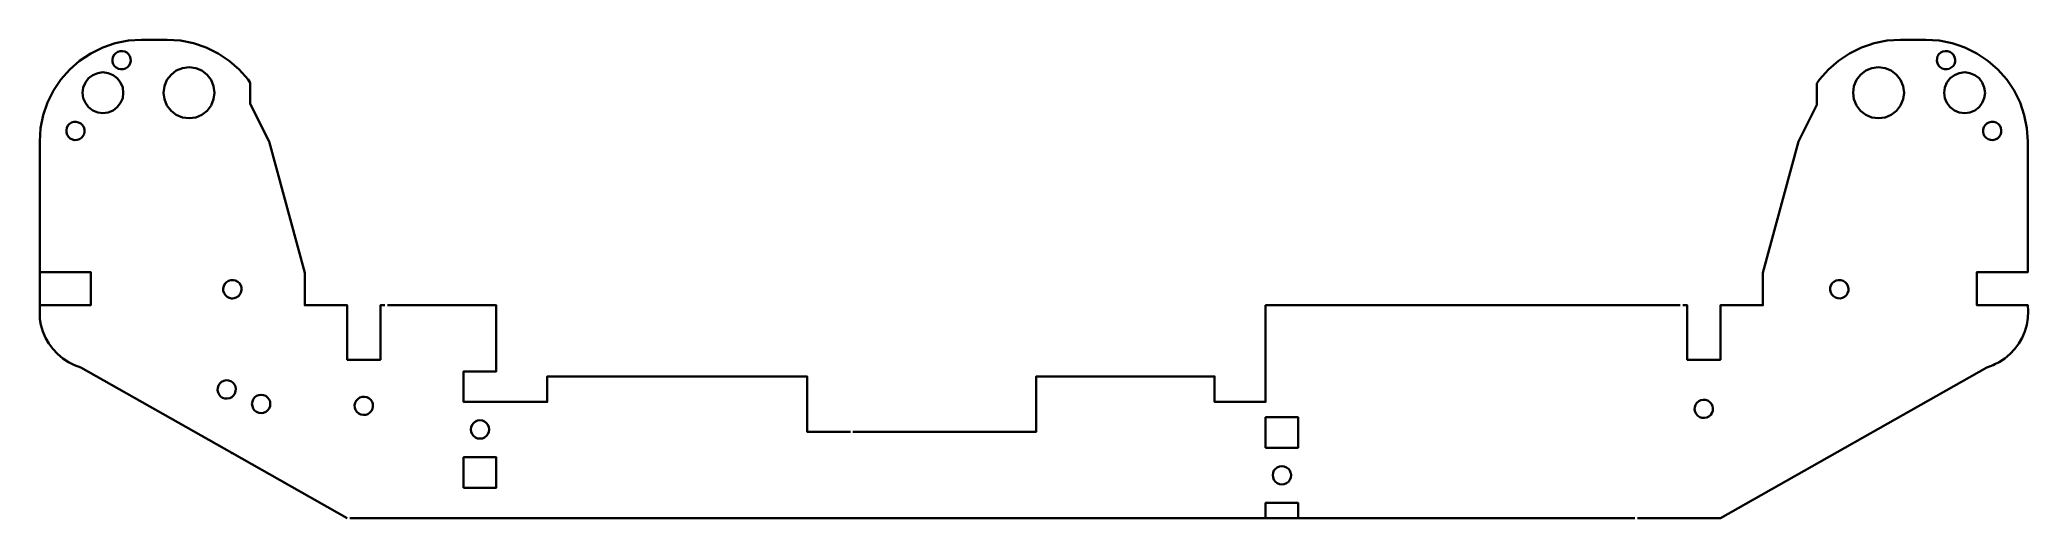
# Model space of a CAD drawing. Header units: millimetres. Extents: x 302 to 692, y -6 to 88.
import ezdxf

# ---------------------------------------------------------------- set-up
doc = ezdxf.new("R2010")
doc.units = ezdxf.units.MM
doc.header["$MEASUREMENT"] = 0
doc.layers.add('Layer 1', color=7, linetype='Continuous')

msp = doc.modelspace()

# ---------------------------------------------------------------- linework, layer by layer
at = {"layer": 'Layer 1', "color": 1, "lineweight": 35}
for points, knots in [([(301.8761, 35.6249), (301.8761, 35.6249), (311.8738, 35.6249), (311.8738, 35.6249), (311.8738, 35.6249), (311.8738, 35.6249), (311.8738, 42.1252), (311.8738, 42.1252), (311.8738, 42.1252), (311.8738, 42.1252), (301.8761, 42.1252), (301.8761, 42.1252), (301.8761, 42.1252), (301.8761, 42.1252), (301.8761, 67.7749), (301.8761, 67.7749), (301.8761, 67.7749), (301.8761, 67.7749), (302.049, 70.3749), (302.049, 70.3749), (302.049, 70.3749), (302.049, 70.3749), (302.5746, 72.9502), (302.5746, 72.9502), (302.5746, 72.9502), (302.5746, 72.9502), (303.4001, 75.4249), (303.4001, 75.4249), (303.4001, 75.4249), (303.4001, 75.4249), (304.5502, 77.7751), (304.5502, 77.7751), (304.5502, 77.7751), (304.5502, 77.7751), (306.0248, 79.95), (306.0248, 79.95), (306.0248, 79.95), (306.0248, 79.95), (307.7499, 81.9002), (307.7499, 81.9002), (307.7499, 81.9002), (307.7499, 81.9002), (309.7007, 83.6249), (309.7007, 83.6249), (309.7007, 83.6249), (309.7007, 83.6249), (311.8738, 85.0752), (311.8738, 85.0752), (311.8738, 85.0752), (311.8738, 85.0752), (314.2233, 86.2499), (314.2233, 86.2499), (314.2233, 86.2499), (314.2233, 86.2499), (316.6998, 87.0751), (316.6998, 87.0751), (316.6998, 87.0751), (316.6998, 87.0751), (319.2751, 87.6), (319.2751, 87.6), (319.2751, 87.6), (319.2751, 87.6), (321.8751, 87.775), (321.8751, 87.775), (321.8751, 87.775), (321.8751, 87.775), (325.8756, 87.775), (325.8756, 87.775), (325.8756, 87.775), (325.8756, 87.775), (326.8739, 87.775), (326.8739, 87.775), (326.8739, 87.775), (326.8739, 87.775), (329.4986, 87.6), (329.4986, 87.6), (329.4986, 87.6), (329.4986, 87.6), (332.0492, 87.0751), (332.0492, 87.0751), (332.0492, 87.0751), (332.0492, 87.0751), (334.5257, 86.2499), (334.5257, 86.2499), (334.5257, 86.2499), (334.5257, 86.2499), (336.8752, 85.0752), (336.8752, 85.0752), (336.8752, 85.0752), (336.8752, 85.0752), (339.0483, 83.6249), (339.0483, 83.6249), (339.0483, 83.6249), (339.0483, 83.6249), (341.0239, 81.9002), (341.0239, 81.9002), (341.0239, 81.9002), (341.0239, 81.9002), (342.7489, 79.95), (342.7489, 79.95), (342.7489, 79.95), (342.7489, 79.95), (343.1511, 79.3249), (343.1511, 79.3249), (343.1511, 79.3249), (343.1511, 79.3249), (343.1511, 75.1752), (343.1511, 75.1752), (343.1511, 75.1752), (343.1511, 75.1752), (346.8764, 67.7749), (346.8764, 67.7749), (346.8764, 67.7749), (346.8764, 67.7749), (353.8755, 41.9749), (353.8755, 41.9749), (353.8755, 41.9749), (353.8755, 41.9749), (353.8755, 35.6249), (353.8755, 35.6249), (353.8755, 35.6249), (353.8755, 35.6249), (362.2258, 35.6249), (362.2258, 35.6249), (362.2258, 35.6249), (362.2258, 35.6249), (362.2258, 24.9252), (362.2258, 24.9252), (362.2258, 24.9252), (362.2258, 24.9252), (368.724, 24.9252), (368.724, 24.9252), (368.724, 24.9252), (368.724, 24.9252), (368.724, 35.6249), (368.724, 35.6249), (368.724, 35.6249), (368.724, 35.6249), (369.5988, 35.6249), (369.5988, 35.6249)], [0, 0, 0, 0, 0.02777778, 0.02777778, 0.02777778, 0.02777778, 0.05555556, 0.05555556, 0.05555556, 0.05555556, 0.08333333, 0.08333333, 0.08333333, 0.08333333, 0.11111111, 0.11111111, 0.11111111, 0.11111111, 0.13888889, 0.13888889, 0.13888889, 0.13888889, 0.16666667, 0.16666667, 0.16666667, 0.16666667, 0.19444444, 0.19444444, 0.19444444, 0.19444444, 0.22222222, 0.22222222, 0.22222222, 0.22222222, 0.25, 0.25, 0.25, 0.25, 0.27777778, 0.27777778, 0.27777778, 0.27777778, 0.30555556, 0.30555556, 0.30555556, 0.30555556, 0.33333333, 0.33333333, 0.33333333, 0.33333333, 0.36111111, 0.36111111, 0.36111111, 0.36111111, 0.38888889, 0.38888889, 0.38888889, 0.38888889, 0.41666667, 0.41666667, 0.41666667, 0.41666667, 0.44444444, 0.44444444, 0.44444444, 0.44444444, 0.47222222, 0.47222222, 0.47222222, 0.47222222, 0.5, 0.5, 0.5, 0.5, 0.52777778, 0.52777778, 0.52777778, 0.52777778, 0.55555556, 0.55555556, 0.55555556, 0.55555556, 0.58333333, 0.58333333, 0.58333333, 0.58333333, 0.61111111, 0.61111111, 0.61111111, 0.61111111, 0.63888889, 0.63888889, 0.63888889, 0.63888889, 0.66666667, 0.66666667, 0.66666667, 0.66666667, 0.69444444, 0.69444444, 0.69444444, 0.69444444, 0.72222222, 0.72222222, 0.72222222, 0.72222222, 0.75, 0.75, 0.75, 0.75, 0.77777778, 0.77777778, 0.77777778, 0.77777778, 0.80555556, 0.80555556, 0.80555556, 0.80555556, 0.83333333, 0.83333333, 0.83333333, 0.83333333, 0.86111111, 0.86111111, 0.86111111, 0.86111111, 0.88888889, 0.88888889, 0.88888889, 0.88888889, 0.91666667, 0.91666667, 0.91666667, 0.91666667, 0.94444444, 0.94444444, 0.94444444, 0.94444444, 1, 1, 1, 1]), ([(624.3749, 35.6249), (624.3749, 35.6249), (625.2498, 35.6249), (625.2498, 35.6249), (625.2498, 35.6249), (625.2498, 35.6249), (625.2498, 24.9252), (625.2498, 24.9252), (625.2498, 24.9252), (625.2498, 24.9252), (631.7515, 24.9252), (631.7515, 24.9252), (631.7515, 24.9252), (631.7515, 24.9252), (631.7515, 35.6249), (631.7515, 35.6249), (631.7515, 35.6249), (631.7515, 35.6249), (640.0982, 35.6249), (640.0982, 35.6249), (640.0982, 35.6249), (640.0982, 35.6249), (640.0982, 41.9749), (640.0982, 41.9749), (640.0982, 41.9749), (640.0982, 41.9749), (647.1008, 67.7749), (647.1008, 67.7749), (647.1008, 67.7749), (647.1008, 67.7749), (650.6992, 74.9751), (650.6992, 74.9751), (650.6992, 74.9751), (650.6992, 74.9751), (650.6992, 79.1499), (650.6992, 79.1499), (650.6992, 79.1499), (650.6992, 79.1499), (651.2248, 79.95), (651.2248, 79.95), (651.2248, 79.95), (651.2248, 79.95), (652.9499, 81.9002), (652.9499, 81.9002), (652.9499, 81.9002), (652.9499, 81.9002), (654.9255, 83.6249), (654.9255, 83.6249), (654.9255, 83.6249), (654.9255, 83.6249), (657.0986, 85.0752), (657.0986, 85.0752), (657.0986, 85.0752), (657.0986, 85.0752), (659.4234, 86.2499), (659.4234, 86.2499), (659.4234, 86.2499), (659.4234, 86.2499), (661.0003, 86.7749), (661.0003, 86.7749), (661.0003, 86.7749), (661.0003, 86.7749), (661.9246, 87.0751), (661.9246, 87.0751), (661.9246, 87.0751), (661.9246, 87.0751), (664.4751, 87.6), (664.4751, 87.6), (664.4751, 87.6), (664.4751, 87.6), (667.0998, 87.775), (667.0998, 87.775), (667.0998, 87.775), (667.0998, 87.775), (672.0987, 87.775), (672.0987, 87.775), (672.0987, 87.775), (672.0987, 87.775), (674.6986, 87.6), (674.6986, 87.6), (674.6986, 87.6), (674.6986, 87.6), (677.2739, 87.0751), (677.2739, 87.0751), (677.2739, 87.0751), (677.2739, 87.0751), (678.1982, 86.7749), (678.1982, 86.7749), (678.1982, 86.7749), (678.1982, 86.7749), (679.7504, 86.2499), (679.7504, 86.2499), (679.7504, 86.2499), (679.7504, 86.2499), (682.0999, 85.0752), (682.0999, 85.0752), (682.0999, 85.0752), (682.0999, 85.0752), (684.273, 83.6249), (684.273, 83.6249), (684.273, 83.6249), (684.273, 83.6249), (686.2239, 81.9002), (686.2239, 81.9002), (686.2239, 81.9002), (686.2239, 81.9002), (687.949, 79.95), (687.949, 79.95), (687.949, 79.95), (687.949, 79.95), (689.3989, 77.7751), (689.3989, 77.7751), (689.3989, 77.7751), (689.3989, 77.7751), (690.5736, 75.4249), (690.5736, 75.4249), (690.5736, 75.4249), (690.5736, 75.4249), (691.3991, 72.9502), (691.3991, 72.9502), (691.3991, 72.9502), (691.3991, 72.9502), (691.9248, 70.3749), (691.9248, 70.3749), (691.9248, 70.3749), (691.9248, 70.3749), (692.1012, 67.7749), (692.1012, 67.7749), (692.1012, 67.7749), (692.1012, 67.7749), (692.1012, 48.2501), (692.1012, 48.2501), (692.1012, 48.2501), (692.1012, 48.2501), (692.1012, 46.15), (692.1012, 46.15), (692.1012, 46.15), (692.1012, 46.15), (692.1012, 42.1252), (692.1012, 42.1252), (692.1012, 42.1252), (692.1012, 42.1252), (682.0999, 42.1252), (682.0999, 42.1252), (682.0999, 42.1252), (682.0999, 42.1252), (682.0999, 35.6249), (682.0999, 35.6249), (682.0999, 35.6249), (682.0999, 35.6249), (692.1012, 35.6249), (692.1012, 35.6249), (692.1012, 35.6249), (692.1012, 35.6249), (692.1753, 34.4251), (692.1753, 34.4251), (692.1753, 34.4251), (692.1753, 34.4251), (692.1259, 33.1001), (692.1259, 33.1001), (692.1259, 33.1001), (692.1259, 33.1001), (691.9001, 31.775), (691.9001, 31.775), (691.9001, 31.775), (691.9001, 31.775), (691.5261, 30.4751), (691.5261, 30.4751), (691.5261, 30.4751), (691.5261, 30.4751), (691.0005, 29.2502), (691.0005, 29.2502), (691.0005, 29.2502), (691.0005, 29.2502), (690.3514, 28.1002), (690.3514, 28.1002), (690.3514, 28.1002), (690.3514, 28.1002), (689.5506, 27.0249), (689.5506, 27.0249), (689.5506, 27.0249), (689.5506, 27.0249), (688.6263, 26.0502), (688.6263, 26.0502), (688.6263, 26.0502), (688.6263, 26.0502), (687.5997, 25.1749), (687.5997, 25.1749), (687.5997, 25.1749), (687.5997, 25.1749), (686.4744, 24.45), (686.4744, 24.45), (686.4744, 24.45), (686.4744, 24.45), (685.6242, 24.0499), (685.6242, 24.0499), (685.6242, 24.0499), (685.6242, 24.0499), (685.6242, 24.0249), (685.6242, 24.0249), (685.6242, 24.0249), (685.6242, 24.0249), (685.6242, 24.0499), (685.6242, 24.0499), (685.6242, 24.0499), (685.6242, 24.0499), (685.2749, 23.8499), (685.2749, 23.8499), (685.2749, 23.8499), (685.2749, 23.8499), (684.0261, 23.4001), (684.0261, 23.4001), (684.0261, 23.4001), (684.0261, 23.4001), (631.7515, -6.2251), (631.7515, -6.2251), (631.7515, -6.2251), (631.7515, -6.2251), (615.4743, -6.2251), (615.4743, -6.2251)], [0, 0, 0, 0, 0.01785714, 0.01785714, 0.01785714, 0.01785714, 0.03571429, 0.03571429, 0.03571429, 0.03571429, 0.05357143, 0.05357143, 0.05357143, 0.05357143, 0.07142857, 0.07142857, 0.07142857, 0.07142857, 0.08928571, 0.08928571, 0.08928571, 0.08928571, 0.10714286, 0.10714286, 0.10714286, 0.10714286, 0.125, 0.125, 0.125, 0.125, 0.14285714, 0.14285714, 0.14285714, 0.14285714, 0.16071429, 0.16071429, 0.16071429, 0.16071429, 0.17857143, 0.17857143, 0.17857143, 0.17857143, 0.19642857, 0.19642857, 0.19642857, 0.19642857, 0.21428571, 0.21428571, 0.21428571, 0.21428571, 0.23214286, 0.23214286, 0.23214286, 0.23214286, 0.25, 0.25, 0.25, 0.25, 0.26785714, 0.26785714, 0.26785714, 0.26785714, 0.28571429, 0.28571429, 0.28571429, 0.28571429, 0.30357143, 0.30357143, 0.30357143, 0.30357143, 0.32142857, 0.32142857, 0.32142857, 0.32142857, 0.33928571, 0.33928571, 0.33928571, 0.33928571, 0.35714286, 0.35714286, 0.35714286, 0.35714286, 0.375, 0.375, 0.375, 0.375, 0.39285714, 0.39285714, 0.39285714, 0.39285714, 0.41071429, 0.41071429, 0.41071429, 0.41071429, 0.42857143, 0.42857143, 0.42857143, 0.42857143, 0.44642857, 0.44642857, 0.44642857, 0.44642857, 0.46428571, 0.46428571, 0.46428571, 0.46428571, 0.48214286, 0.48214286, 0.48214286, 0.48214286, 0.5, 0.5, 0.5, 0.5, 0.51785714, 0.51785714, 0.51785714, 0.51785714, 0.53571429, 0.53571429, 0.53571429, 0.53571429, 0.55357143, 0.55357143, 0.55357143, 0.55357143, 0.57142857, 0.57142857, 0.57142857, 0.57142857, 0.58928571, 0.58928571, 0.58928571, 0.58928571, 0.60714286, 0.60714286, 0.60714286, 0.60714286, 0.625, 0.625, 0.625, 0.625, 0.64285714, 0.64285714, 0.64285714, 0.64285714, 0.66071429, 0.66071429, 0.66071429, 0.66071429, 0.67857143, 0.67857143, 0.67857143, 0.67857143, 0.69642857, 0.69642857, 0.69642857, 0.69642857, 0.71428571, 0.71428571, 0.71428571, 0.71428571, 0.73214286, 0.73214286, 0.73214286, 0.73214286, 0.75, 0.75, 0.75, 0.75, 0.76785714, 0.76785714, 0.76785714, 0.76785714, 0.78571429, 0.78571429, 0.78571429, 0.78571429, 0.80357143, 0.80357143, 0.80357143, 0.80357143, 0.82142857, 0.82142857, 0.82142857, 0.82142857, 0.83928571, 0.83928571, 0.83928571, 0.83928571, 0.85714286, 0.85714286, 0.85714286, 0.85714286, 0.875, 0.875, 0.875, 0.875, 0.89285714, 0.89285714, 0.89285714, 0.89285714, 0.91071429, 0.91071429, 0.91071429, 0.91071429, 0.92857143, 0.92857143, 0.92857143, 0.92857143, 0.94642857, 0.94642857, 0.94642857, 0.94642857, 0.96428571, 0.96428571, 0.96428571, 0.96428571, 1, 1, 1, 1]), ([(318.2485, 82), (318.2485, 82), (318.7001, 82.1249), (318.7001, 82.1249), (318.7001, 82.1249), (318.7001, 82.1249), (319.0987, 82.375), (319.0987, 82.375), (319.0987, 82.375), (319.0987, 82.375), (319.3986, 82.725), (319.3986, 82.725), (319.3986, 82.725), (319.3986, 82.725), (319.6244, 83.1501), (319.6244, 83.1501), (319.6244, 83.1501), (319.6244, 83.1501), (319.7231, 83.5999), (319.7231, 83.5999), (319.7231, 83.5999), (319.7231, 83.5999), (319.6984, 84.075), (319.6984, 84.075), (319.6984, 84.075), (319.6984, 84.075), (319.575, 84.5252), (319.575, 84.5252), (319.575, 84.5252), (319.575, 84.5252), (319.2998, 84.9249), (319.2998, 84.9249), (319.2998, 84.9249), (319.2998, 84.9249), (318.9752, 85.2501), (318.9752, 85.2501), (318.9752, 85.2501), (318.9752, 85.2501), (318.5484, 85.4502), (318.5484, 85.4502), (318.5484, 85.4502), (318.5484, 85.4502), (318.1004, 85.55), (318.1004, 85.55), (318.1004, 85.55), (318.1004, 85.55), (317.6241, 85.525), (317.6241, 85.525), (317.6241, 85.525), (317.6241, 85.525), (317.1761, 85.4001), (317.1761, 85.4001), (317.1761, 85.4001), (317.1761, 85.4001), (316.7739, 85.15), (316.7739, 85.15), (316.7739, 85.15), (316.7739, 85.15), (316.4494, 84.8), (316.4494, 84.8), (316.4494, 84.8), (316.4494, 84.8), (316.2483, 84.3749), (316.2483, 84.3749), (316.2483, 84.3749), (316.2483, 84.3749), (316.1495, 83.9251), (316.1495, 83.9251), (316.1495, 83.9251), (316.1495, 83.9251), (316.1495, 83.4499), (316.1495, 83.4499), (316.1495, 83.4499), (316.1495, 83.4499), (316.3012, 83.0001), (316.3012, 83.0001), (316.3012, 83.0001), (316.3012, 83.0001), (316.5481, 82.6001), (316.5481, 82.6001), (316.5481, 82.6001), (316.5481, 82.6001), (316.9009, 82.2999), (316.9009, 82.2999), (316.9009, 82.2999), (316.9009, 82.2999), (317.3242, 82.0751), (317.3242, 82.0751), (317.3242, 82.0751), (317.3242, 82.0751), (317.7758, 81.975), (317.7758, 81.975), (317.7758, 81.975), (317.7758, 81.975), (318.2485, 82), (318.2485, 82)], [0, 0, 0, 0, 0.04, 0.04, 0.04, 0.04, 0.08, 0.08, 0.08, 0.08, 0.12, 0.12, 0.12, 0.12, 0.16, 0.16, 0.16, 0.16, 0.2, 0.2, 0.2, 0.2, 0.24, 0.24, 0.24, 0.24, 0.28, 0.28, 0.28, 0.28, 0.32, 0.32, 0.32, 0.32, 0.36, 0.36, 0.36, 0.36, 0.4, 0.4, 0.4, 0.4, 0.44, 0.44, 0.44, 0.44, 0.48, 0.48, 0.48, 0.48, 0.52, 0.52, 0.52, 0.52, 0.56, 0.56, 0.56, 0.56, 0.6, 0.6, 0.6, 0.6, 0.64, 0.64, 0.64, 0.64, 0.68, 0.68, 0.68, 0.68, 0.72, 0.72, 0.72, 0.72, 0.76, 0.76, 0.76, 0.76, 0.8, 0.8, 0.8, 0.8, 0.84, 0.84, 0.84, 0.84, 0.88, 0.88, 0.88, 0.88, 0.92, 0.92, 0.92, 0.92, 1, 1, 1, 1]), ([(332.4761, 72.5251), (332.4761, 72.5251), (333.6755, 73.025), (333.6755, 73.025), (333.6755, 73.025), (333.6755, 73.025), (334.7232, 73.8251), (334.7232, 73.8251), (334.7232, 73.8251), (334.7232, 73.8251), (335.4994, 74.875), (335.4994, 74.875), (335.4994, 74.875), (335.4994, 74.875), (336.0003, 76.0751), (336.0003, 76.0751), (336.0003, 76.0751), (336.0003, 76.0751), (336.1732, 77.3751), (336.1732, 77.3751), (336.1732, 77.3751), (336.1732, 77.3751), (336.0003, 78.65), (336.0003, 78.65), (336.0003, 78.65), (336.0003, 78.65), (335.4994, 79.8749), (335.4994, 79.8749), (335.4994, 79.8749), (335.4994, 79.8749), (334.7232, 80.9), (334.7232, 80.9), (334.7232, 80.9), (334.7232, 80.9), (333.6755, 81.7001), (333.6755, 81.7001), (333.6755, 81.7001), (333.6755, 81.7001), (332.4761, 82.2), (332.4761, 82.2), (332.4761, 82.2), (332.4761, 82.2), (331.1743, 82.375), (331.1743, 82.375), (331.1743, 82.375), (331.1743, 82.375), (329.9008, 82.2), (329.9008, 82.2), (329.9008, 82.2), (329.9008, 82.2), (328.6731, 81.7001), (328.6731, 81.7001), (328.6731, 81.7001), (328.6731, 81.7001), (327.6501, 80.9), (327.6501, 80.9), (327.6501, 80.9), (327.6501, 80.9), (326.8492, 79.8749), (326.8492, 79.8749), (326.8492, 79.8749), (326.8492, 79.8749), (326.3483, 78.65), (326.3483, 78.65), (326.3483, 78.65), (326.3483, 78.65), (326.1754, 77.3751), (326.1754, 77.3751), (326.1754, 77.3751), (326.1754, 77.3751), (326.3483, 76.0751), (326.3483, 76.0751), (326.3483, 76.0751), (326.3483, 76.0751), (326.8492, 74.875), (326.8492, 74.875), (326.8492, 74.875), (326.8492, 74.875), (327.6501, 73.8251), (327.6501, 73.8251), (327.6501, 73.8251), (327.6501, 73.8251), (328.6731, 73.025), (328.6731, 73.025), (328.6731, 73.025), (328.6731, 73.025), (329.9008, 72.5251), (329.9008, 72.5251), (329.9008, 72.5251), (329.9008, 72.5251), (331.1743, 72.3752), (331.1743, 72.3752), (331.1743, 72.3752), (331.1743, 72.3752), (332.4761, 72.5251), (332.4761, 72.5251)], [0, 0, 0, 0, 0.04, 0.04, 0.04, 0.04, 0.08, 0.08, 0.08, 0.08, 0.12, 0.12, 0.12, 0.12, 0.16, 0.16, 0.16, 0.16, 0.2, 0.2, 0.2, 0.2, 0.24, 0.24, 0.24, 0.24, 0.28, 0.28, 0.28, 0.28, 0.32, 0.32, 0.32, 0.32, 0.36, 0.36, 0.36, 0.36, 0.4, 0.4, 0.4, 0.4, 0.44, 0.44, 0.44, 0.44, 0.48, 0.48, 0.48, 0.48, 0.52, 0.52, 0.52, 0.52, 0.56, 0.56, 0.56, 0.56, 0.6, 0.6, 0.6, 0.6, 0.64, 0.64, 0.64, 0.64, 0.68, 0.68, 0.68, 0.68, 0.72, 0.72, 0.72, 0.72, 0.76, 0.76, 0.76, 0.76, 0.8, 0.8, 0.8, 0.8, 0.84, 0.84, 0.84, 0.84, 0.88, 0.88, 0.88, 0.88, 0.92, 0.92, 0.92, 0.92, 1, 1, 1, 1]), ([(662.7995, 72.3752), (662.7995, 72.3752), (661.5012, 72.5251), (661.5012, 72.5251), (661.5012, 72.5251), (661.5012, 72.5251), (660.2983, 73.025), (660.2983, 73.025), (660.2983, 73.025), (660.2983, 73.025), (659.2505, 73.8251), (659.2505, 73.8251), (659.2505, 73.8251), (659.2505, 73.8251), (658.4497, 74.875), (658.4497, 74.875), (658.4497, 74.875), (658.4497, 74.875), (657.9488, 76.0751), (657.9488, 76.0751), (657.9488, 76.0751), (657.9488, 76.0751), (657.8006, 77.3751), (657.8006, 77.3751), (657.8006, 77.3751), (657.8006, 77.3751), (657.9488, 78.65), (657.9488, 78.65), (657.9488, 78.65), (657.9488, 78.65), (658.4497, 79.8749), (658.4497, 79.8749), (658.4497, 79.8749), (658.4497, 79.8749), (659.2505, 80.9), (659.2505, 80.9), (659.2505, 80.9), (659.2505, 80.9), (660.2983, 81.7001), (660.2983, 81.7001), (660.2983, 81.7001), (660.2983, 81.7001), (661.5012, 82.2), (661.5012, 82.2), (661.5012, 82.2), (661.5012, 82.2), (662.7995, 82.375), (662.7995, 82.375), (662.7995, 82.375), (662.7995, 82.375), (664.0765, 82.2), (664.0765, 82.2), (664.0765, 82.2), (664.0765, 82.2), (665.3006, 81.7001), (665.3006, 81.7001), (665.3006, 81.7001), (665.3006, 81.7001), (666.3237, 80.9), (666.3237, 80.9), (666.3237, 80.9), (666.3237, 80.9), (667.1245, 79.8749), (667.1245, 79.8749), (667.1245, 79.8749), (667.1245, 79.8749), (667.6255, 78.65), (667.6255, 78.65), (667.6255, 78.65), (667.6255, 78.65), (667.7983, 77.3751), (667.7983, 77.3751), (667.7983, 77.3751), (667.7983, 77.3751), (667.6255, 76.0751), (667.6255, 76.0751), (667.6255, 76.0751), (667.6255, 76.0751), (667.1245, 74.875), (667.1245, 74.875), (667.1245, 74.875), (667.1245, 74.875), (666.3237, 73.8251), (666.3237, 73.8251), (666.3237, 73.8251), (666.3237, 73.8251), (665.3006, 73.025), (665.3006, 73.025), (665.3006, 73.025), (665.3006, 73.025), (664.0765, 72.5251), (664.0765, 72.5251), (664.0765, 72.5251), (664.0765, 72.5251), (662.7995, 72.3752), (662.7995, 72.3752)], [0, 0, 0, 0, 0.04, 0.04, 0.04, 0.04, 0.08, 0.08, 0.08, 0.08, 0.12, 0.12, 0.12, 0.12, 0.16, 0.16, 0.16, 0.16, 0.2, 0.2, 0.2, 0.2, 0.24, 0.24, 0.24, 0.24, 0.28, 0.28, 0.28, 0.28, 0.32, 0.32, 0.32, 0.32, 0.36, 0.36, 0.36, 0.36, 0.4, 0.4, 0.4, 0.4, 0.44, 0.44, 0.44, 0.44, 0.48, 0.48, 0.48, 0.48, 0.52, 0.52, 0.52, 0.52, 0.56, 0.56, 0.56, 0.56, 0.6, 0.6, 0.6, 0.6, 0.64, 0.64, 0.64, 0.64, 0.68, 0.68, 0.68, 0.68, 0.72, 0.72, 0.72, 0.72, 0.76, 0.76, 0.76, 0.76, 0.8, 0.8, 0.8, 0.8, 0.84, 0.84, 0.84, 0.84, 0.88, 0.88, 0.88, 0.88, 0.92, 0.92, 0.92, 0.92, 1, 1, 1, 1]), ([(675.7252, 82), (675.7252, 82), (675.2737, 82.1249), (675.2737, 82.1249), (675.2737, 82.1249), (675.2737, 82.1249), (674.875, 82.375), (674.875, 82.375), (674.875, 82.375), (674.875, 82.375), (674.5752, 82.725), (674.5752, 82.725), (674.5752, 82.725), (674.5752, 82.725), (674.3494, 83.1501), (674.3494, 83.1501), (674.3494, 83.1501), (674.3494, 83.1501), (674.2506, 83.5999), (674.2506, 83.5999), (674.2506, 83.5999), (674.2506, 83.5999), (674.2753, 84.075), (674.2753, 84.075), (674.2753, 84.075), (674.2753, 84.075), (674.3988, 84.5252), (674.3988, 84.5252), (674.3988, 84.5252), (674.3988, 84.5252), (674.6493, 84.9249), (674.6493, 84.9249), (674.6493, 84.9249), (674.6493, 84.9249), (674.9985, 85.2501), (674.9985, 85.2501), (674.9985, 85.2501), (674.9985, 85.2501), (675.4254, 85.4502), (675.4254, 85.4502), (675.4254, 85.4502), (675.4254, 85.4502), (675.8734, 85.55), (675.8734, 85.55), (675.8734, 85.55), (675.8734, 85.55), (676.3496, 85.525), (676.3496, 85.525), (676.3496, 85.525), (676.3496, 85.525), (676.8012, 85.4001), (676.8012, 85.4001), (676.8012, 85.4001), (676.8012, 85.4001), (677.1998, 85.15), (677.1998, 85.15), (677.1998, 85.15), (677.1998, 85.15), (677.5244, 84.8), (677.5244, 84.8), (677.5244, 84.8), (677.5244, 84.8), (677.7255, 84.3749), (677.7255, 84.3749), (677.7255, 84.3749), (677.7255, 84.3749), (677.8243, 83.9251), (677.8243, 83.9251), (677.8243, 83.9251), (677.8243, 83.9251), (677.8243, 83.4499), (677.8243, 83.4499), (677.8243, 83.4499), (677.8243, 83.4499), (677.6761, 83.0001), (677.6761, 83.0001), (677.6761, 83.0001), (677.6761, 83.0001), (677.4256, 82.6001), (677.4256, 82.6001), (677.4256, 82.6001), (677.4256, 82.6001), (677.0764, 82.2999), (677.0764, 82.2999), (677.0764, 82.2999), (677.0764, 82.2999), (676.6495, 82.0751), (676.6495, 82.0751), (676.6495, 82.0751), (676.6495, 82.0751), (676.2015, 81.975), (676.2015, 81.975), (676.2015, 81.975), (676.2015, 81.975), (675.7252, 82), (675.7252, 82)], [0, 0, 0, 0, 0.04, 0.04, 0.04, 0.04, 0.08, 0.08, 0.08, 0.08, 0.12, 0.12, 0.12, 0.12, 0.16, 0.16, 0.16, 0.16, 0.2, 0.2, 0.2, 0.2, 0.24, 0.24, 0.24, 0.24, 0.28, 0.28, 0.28, 0.28, 0.32, 0.32, 0.32, 0.32, 0.36, 0.36, 0.36, 0.36, 0.4, 0.4, 0.4, 0.4, 0.44, 0.44, 0.44, 0.44, 0.48, 0.48, 0.48, 0.48, 0.52, 0.52, 0.52, 0.52, 0.56, 0.56, 0.56, 0.56, 0.6, 0.6, 0.6, 0.6, 0.64, 0.64, 0.64, 0.64, 0.68, 0.68, 0.68, 0.68, 0.72, 0.72, 0.72, 0.72, 0.76, 0.76, 0.76, 0.76, 0.8, 0.8, 0.8, 0.8, 0.84, 0.84, 0.84, 0.84, 0.88, 0.88, 0.88, 0.88, 0.92, 0.92, 0.92, 0.92, 1, 1, 1, 1]), ([(314.2762, 73.3749), (314.2762, 73.3749), (315.324, 73.5002), (315.324, 73.5002), (315.324, 73.5002), (315.324, 73.5002), (316.2765, 73.8999), (316.2765, 73.8999), (316.2765, 73.8999), (316.2765, 73.8999), (317.0985, 74.525), (317.0985, 74.525), (317.0985, 74.525), (317.0985, 74.525), (317.7511, 75.3752), (317.7511, 75.3752), (317.7511, 75.3752), (317.7511, 75.3752), (318.1497, 76.3249), (318.1497, 76.3249), (318.1497, 76.3249), (318.1497, 76.3249), (318.2732, 77.3751), (318.2732, 77.3751), (318.2732, 77.3751), (318.2732, 77.3751), (318.1497, 78.3999), (318.1497, 78.3999), (318.1497, 78.3999), (318.1497, 78.3999), (317.7511, 79.375), (317.7511, 79.375), (317.7511, 79.375), (317.7511, 79.375), (317.0985, 80.2001), (317.0985, 80.2001), (317.0985, 80.2001), (317.0985, 80.2001), (316.2765, 80.8249), (316.2765, 80.8249), (316.2765, 80.8249), (316.2765, 80.8249), (315.324, 81.225), (315.324, 81.225), (315.324, 81.225), (315.324, 81.225), (314.2762, 81.3749), (314.2762, 81.3749), (314.2762, 81.3749), (314.2762, 81.3749), (313.2497, 81.225), (313.2497, 81.225), (313.2497, 81.225), (313.2497, 81.225), (312.276, 80.8249), (312.276, 80.8249), (312.276, 80.8249), (312.276, 80.8249), (311.4505, 80.2001), (311.4505, 80.2001), (311.4505, 80.2001), (311.4505, 80.2001), (310.8261, 79.375), (310.8261, 79.375), (310.8261, 79.375), (310.8261, 79.375), (310.4239, 78.3999), (310.4239, 78.3999), (310.4239, 78.3999), (310.4239, 78.3999), (310.2758, 77.3751), (310.2758, 77.3751), (310.2758, 77.3751), (310.2758, 77.3751), (310.4239, 76.3249), (310.4239, 76.3249), (310.4239, 76.3249), (310.4239, 76.3249), (310.8261, 75.3752), (310.8261, 75.3752), (310.8261, 75.3752), (310.8261, 75.3752), (311.4505, 74.525), (311.4505, 74.525), (311.4505, 74.525), (311.4505, 74.525), (312.276, 73.8999), (312.276, 73.8999), (312.276, 73.8999), (312.276, 73.8999), (313.2497, 73.5002), (313.2497, 73.5002), (313.2497, 73.5002), (313.2497, 73.5002), (314.2762, 73.3749), (314.2762, 73.3749)], [0, 0, 0, 0, 0.04, 0.04, 0.04, 0.04, 0.08, 0.08, 0.08, 0.08, 0.12, 0.12, 0.12, 0.12, 0.16, 0.16, 0.16, 0.16, 0.2, 0.2, 0.2, 0.2, 0.24, 0.24, 0.24, 0.24, 0.28, 0.28, 0.28, 0.28, 0.32, 0.32, 0.32, 0.32, 0.36, 0.36, 0.36, 0.36, 0.4, 0.4, 0.4, 0.4, 0.44, 0.44, 0.44, 0.44, 0.48, 0.48, 0.48, 0.48, 0.52, 0.52, 0.52, 0.52, 0.56, 0.56, 0.56, 0.56, 0.6, 0.6, 0.6, 0.6, 0.64, 0.64, 0.64, 0.64, 0.68, 0.68, 0.68, 0.68, 0.72, 0.72, 0.72, 0.72, 0.76, 0.76, 0.76, 0.76, 0.8, 0.8, 0.8, 0.8, 0.84, 0.84, 0.84, 0.84, 0.88, 0.88, 0.88, 0.88, 0.92, 0.92, 0.92, 0.92, 1, 1, 1, 1]), ([(678.6498, 73.5002), (678.6498, 73.5002), (677.7008, 73.8999), (677.7008, 73.8999), (677.7008, 73.8999), (677.7008, 73.8999), (676.8506, 74.525), (676.8506, 74.525), (676.8506, 74.525), (676.8506, 74.525), (676.2262, 75.3752), (676.2262, 75.3752), (676.2262, 75.3752), (676.2262, 75.3752), (675.824, 76.3249), (675.824, 76.3249), (675.824, 76.3249), (675.824, 76.3249), (675.7005, 77.3751), (675.7005, 77.3751), (675.7005, 77.3751), (675.7005, 77.3751), (675.824, 78.3999), (675.824, 78.3999), (675.824, 78.3999), (675.824, 78.3999), (676.2262, 79.375), (676.2262, 79.375), (676.2262, 79.375), (676.2262, 79.375), (676.8506, 80.2001), (676.8506, 80.2001), (676.8506, 80.2001), (676.8506, 80.2001), (677.7008, 80.8249), (677.7008, 80.8249), (677.7008, 80.8249), (677.7008, 80.8249), (678.6498, 81.225), (678.6498, 81.225), (678.6498, 81.225), (678.6498, 81.225), (679.701, 81.3749), (679.701, 81.3749), (679.701, 81.3749), (679.701, 81.3749), (680.7241, 81.225), (680.7241, 81.225), (680.7241, 81.225), (680.7241, 81.225), (681.7013, 80.8249), (681.7013, 80.8249), (681.7013, 80.8249), (681.7013, 80.8249), (682.5233, 80.2001), (682.5233, 80.2001), (682.5233, 80.2001), (682.5233, 80.2001), (683.1512, 79.375), (683.1512, 79.375), (683.1512, 79.375), (683.1512, 79.375), (683.5498, 78.3999), (683.5498, 78.3999), (683.5498, 78.3999), (683.5498, 78.3999), (683.7015, 77.3751), (683.7015, 77.3751), (683.7015, 77.3751), (683.7015, 77.3751), (683.5498, 76.3249), (683.5498, 76.3249), (683.5498, 76.3249), (683.5498, 76.3249), (683.1512, 75.3752), (683.1512, 75.3752), (683.1512, 75.3752), (683.1512, 75.3752), (682.5233, 74.525), (682.5233, 74.525), (682.5233, 74.525), (682.5233, 74.525), (681.7013, 73.8999), (681.7013, 73.8999), (681.7013, 73.8999), (681.7013, 73.8999), (680.7241, 73.5002), (680.7241, 73.5002), (680.7241, 73.5002), (680.7241, 73.5002), (679.701, 73.3749), (679.701, 73.3749), (679.701, 73.3749), (679.701, 73.3749), (678.6498, 73.5002), (678.6498, 73.5002)], [0, 0, 0, 0, 0.04, 0.04, 0.04, 0.04, 0.08, 0.08, 0.08, 0.08, 0.12, 0.12, 0.12, 0.12, 0.16, 0.16, 0.16, 0.16, 0.2, 0.2, 0.2, 0.2, 0.24, 0.24, 0.24, 0.24, 0.28, 0.28, 0.28, 0.28, 0.32, 0.32, 0.32, 0.32, 0.36, 0.36, 0.36, 0.36, 0.4, 0.4, 0.4, 0.4, 0.44, 0.44, 0.44, 0.44, 0.48, 0.48, 0.48, 0.48, 0.52, 0.52, 0.52, 0.52, 0.56, 0.56, 0.56, 0.56, 0.6, 0.6, 0.6, 0.6, 0.64, 0.64, 0.64, 0.64, 0.68, 0.68, 0.68, 0.68, 0.72, 0.72, 0.72, 0.72, 0.76, 0.76, 0.76, 0.76, 0.8, 0.8, 0.8, 0.8, 0.84, 0.84, 0.84, 0.84, 0.88, 0.88, 0.88, 0.88, 0.92, 0.92, 0.92, 0.92, 1, 1, 1, 1]), ([(309.1998, 68.0999), (309.1998, 68.0999), (309.6513, 68.2251), (309.6513, 68.2251), (309.6513, 68.2251), (309.6513, 68.2251), (310.05, 68.4749), (310.05, 68.4749), (310.05, 68.4749), (310.05, 68.4749), (310.3498, 68.8252), (310.3498, 68.8252), (310.3498, 68.8252), (310.3498, 68.8252), (310.5756, 69.2499), (310.5756, 69.2499), (310.5756, 69.2499), (310.5756, 69.2499), (310.6744, 69.7001), (310.6744, 69.7001), (310.6744, 69.7001), (310.6744, 69.7001), (310.6497, 70.1749), (310.6497, 70.1749), (310.6497, 70.1749), (310.6497, 70.1749), (310.5262, 70.625), (310.5262, 70.625), (310.5262, 70.625), (310.5262, 70.625), (310.2511, 71.0251), (310.2511, 71.0251), (310.2511, 71.0251), (310.2511, 71.0251), (309.9265, 71.35), (309.9265, 71.35), (309.9265, 71.35), (309.9265, 71.35), (309.4996, 71.55), (309.4996, 71.55), (309.4996, 71.55), (309.4996, 71.55), (309.0516, 71.6499), (309.0516, 71.6499), (309.0516, 71.6499), (309.0516, 71.6499), (308.5754, 71.6252), (308.5754, 71.6252), (308.5754, 71.6252), (308.5754, 71.6252), (308.1238, 71.4999), (308.1238, 71.4999), (308.1238, 71.4999), (308.1238, 71.4999), (307.7252, 71.2502), (307.7252, 71.2502), (307.7252, 71.2502), (307.7252, 71.2502), (307.4006, 70.8999), (307.4006, 70.8999), (307.4006, 70.8999), (307.4006, 70.8999), (307.1995, 70.4751), (307.1995, 70.4751), (307.1995, 70.4751), (307.1995, 70.4751), (307.1008, 70.025), (307.1008, 70.025), (307.1008, 70.025), (307.1008, 70.025), (307.1008, 69.5501), (307.1008, 69.5501), (307.1008, 69.5501), (307.1008, 69.5501), (307.2489, 69.1), (307.2489, 69.1), (307.2489, 69.1), (307.2489, 69.1), (307.4994, 68.6999), (307.4994, 68.6999), (307.4994, 68.6999), (307.4994, 68.6999), (307.8486, 68.4001), (307.8486, 68.4001), (307.8486, 68.4001), (307.8486, 68.4001), (308.2755, 68.175), (308.2755, 68.175), (308.2755, 68.175), (308.2755, 68.175), (308.7235, 68.0752), (308.7235, 68.0752), (308.7235, 68.0752), (308.7235, 68.0752), (309.1998, 68.0999), (309.1998, 68.0999)], [0, 0, 0, 0, 0.04, 0.04, 0.04, 0.04, 0.08, 0.08, 0.08, 0.08, 0.12, 0.12, 0.12, 0.12, 0.16, 0.16, 0.16, 0.16, 0.2, 0.2, 0.2, 0.2, 0.24, 0.24, 0.24, 0.24, 0.28, 0.28, 0.28, 0.28, 0.32, 0.32, 0.32, 0.32, 0.36, 0.36, 0.36, 0.36, 0.4, 0.4, 0.4, 0.4, 0.44, 0.44, 0.44, 0.44, 0.48, 0.48, 0.48, 0.48, 0.52, 0.52, 0.52, 0.52, 0.56, 0.56, 0.56, 0.56, 0.6, 0.6, 0.6, 0.6, 0.64, 0.64, 0.64, 0.64, 0.68, 0.68, 0.68, 0.68, 0.72, 0.72, 0.72, 0.72, 0.76, 0.76, 0.76, 0.76, 0.8, 0.8, 0.8, 0.8, 0.84, 0.84, 0.84, 0.84, 0.88, 0.88, 0.88, 0.88, 0.92, 0.92, 0.92, 0.92, 1, 1, 1, 1]), ([(684.774, 68.0999), (684.774, 68.0999), (684.3259, 68.2251), (684.3259, 68.2251), (684.3259, 68.2251), (684.3259, 68.2251), (683.9238, 68.4749), (683.9238, 68.4749), (683.9238, 68.4749), (683.9238, 68.4749), (683.6239, 68.8252), (683.6239, 68.8252), (683.6239, 68.8252), (683.6239, 68.8252), (683.3981, 69.2499), (683.3981, 69.2499), (683.3981, 69.2499), (683.3981, 69.2499), (683.2994, 69.7001), (683.2994, 69.7001), (683.2994, 69.7001), (683.2994, 69.7001), (683.3241, 70.1749), (683.3241, 70.1749), (683.3241, 70.1749), (683.3241, 70.1749), (683.4511, 70.625), (683.4511, 70.625), (683.4511, 70.625), (683.4511, 70.625), (683.7015, 71.0251), (683.7015, 71.0251), (683.7015, 71.0251), (683.7015, 71.0251), (684.0508, 71.35), (684.0508, 71.35), (684.0508, 71.35), (684.0508, 71.35), (684.4741, 71.55), (684.4741, 71.55), (684.4741, 71.55), (684.4741, 71.55), (684.9257, 71.6499), (684.9257, 71.6499), (684.9257, 71.6499), (684.9257, 71.6499), (685.3984, 71.6252), (685.3984, 71.6252), (685.3984, 71.6252), (685.3984, 71.6252), (685.8499, 71.4999), (685.8499, 71.4999), (685.8499, 71.4999), (685.8499, 71.4999), (686.2486, 71.2502), (686.2486, 71.2502), (686.2486, 71.2502), (686.2486, 71.2502), (686.5731, 70.8999), (686.5731, 70.8999), (686.5731, 70.8999), (686.5731, 70.8999), (686.7742, 70.4751), (686.7742, 70.4751), (686.7742, 70.4751), (686.7742, 70.4751), (686.8765, 70.025), (686.8765, 70.025), (686.8765, 70.025), (686.8765, 70.025), (686.8765, 69.5501), (686.8765, 69.5501), (686.8765, 69.5501), (686.8765, 69.5501), (686.7248, 69.1), (686.7248, 69.1), (686.7248, 69.1), (686.7248, 69.1), (686.4744, 68.6999), (686.4744, 68.6999), (686.4744, 68.6999), (686.4744, 68.6999), (686.1251, 68.4001), (686.1251, 68.4001), (686.1251, 68.4001), (686.1251, 68.4001), (685.6983, 68.175), (685.6983, 68.175), (685.6983, 68.175), (685.6983, 68.175), (685.2502, 68.0752), (685.2502, 68.0752), (685.2502, 68.0752), (685.2502, 68.0752), (684.774, 68.0999), (684.774, 68.0999)], [0, 0, 0, 0, 0.04, 0.04, 0.04, 0.04, 0.08, 0.08, 0.08, 0.08, 0.12, 0.12, 0.12, 0.12, 0.16, 0.16, 0.16, 0.16, 0.2, 0.2, 0.2, 0.2, 0.24, 0.24, 0.24, 0.24, 0.28, 0.28, 0.28, 0.28, 0.32, 0.32, 0.32, 0.32, 0.36, 0.36, 0.36, 0.36, 0.4, 0.4, 0.4, 0.4, 0.44, 0.44, 0.44, 0.44, 0.48, 0.48, 0.48, 0.48, 0.52, 0.52, 0.52, 0.52, 0.56, 0.56, 0.56, 0.56, 0.6, 0.6, 0.6, 0.6, 0.64, 0.64, 0.64, 0.64, 0.68, 0.68, 0.68, 0.68, 0.72, 0.72, 0.72, 0.72, 0.76, 0.76, 0.76, 0.76, 0.8, 0.8, 0.8, 0.8, 0.84, 0.84, 0.84, 0.84, 0.88, 0.88, 0.88, 0.88, 0.92, 0.92, 0.92, 0.92, 1, 1, 1, 1]), ([(301.8761, 42.1252), (301.8761, 42.1252), (301.8761, 35.6249), (301.8761, 35.6249), (301.8761, 35.6249), (301.8761, 35.6249), (301.8761, 32.9001), (301.8761, 32.9001), (301.8761, 32.9001), (301.8761, 32.9001), (302.0737, 31.775), (302.0737, 31.775), (302.0737, 31.775), (302.0737, 31.775), (302.4511, 30.4751), (302.4511, 30.4751), (302.4511, 30.4751), (302.4511, 30.4751), (302.9733, 29.2502), (302.9733, 29.2502), (302.9733, 29.2502), (302.9733, 29.2502), (303.6259, 28.1002), (303.6259, 28.1002), (303.6259, 28.1002), (303.6259, 28.1002), (304.4232, 27.0249), (304.4232, 27.0249), (304.4232, 27.0249), (304.4232, 27.0249), (305.351, 26.0502), (305.351, 26.0502), (305.351, 26.0502), (305.351, 26.0502), (306.374, 25.1749), (306.374, 25.1749), (306.374, 25.1749), (306.374, 25.1749), (307.4994, 24.45), (307.4994, 24.45), (307.4994, 24.45), (307.4994, 24.45), (308.6988, 23.8499), (308.6988, 23.8499), (308.6988, 23.8499), (308.6988, 23.8499), (309.9512, 23.4001), (309.9512, 23.4001), (309.9512, 23.4001), (309.9512, 23.4001), (339.5986, 6.6001), (339.5986, 6.6001), (339.5986, 6.6001), (339.5986, 6.6001), (339.5492, 6.525), (339.5492, 6.525), (339.5492, 6.525), (339.5492, 6.525), (339.5986, 6.6001), (339.5986, 6.6001), (339.5986, 6.6001), (339.5986, 6.6001), (362.2258, -6.2251), (362.2258, -6.2251)], [0, 0, 0, 0, 0.05882353, 0.05882353, 0.05882353, 0.05882353, 0.11764706, 0.11764706, 0.11764706, 0.11764706, 0.17647059, 0.17647059, 0.17647059, 0.17647059, 0.23529412, 0.23529412, 0.23529412, 0.23529412, 0.29411765, 0.29411765, 0.29411765, 0.29411765, 0.35294118, 0.35294118, 0.35294118, 0.35294118, 0.41176471, 0.41176471, 0.41176471, 0.41176471, 0.47058824, 0.47058824, 0.47058824, 0.47058824, 0.52941176, 0.52941176, 0.52941176, 0.52941176, 0.58823529, 0.58823529, 0.58823529, 0.58823529, 0.64705882, 0.64705882, 0.64705882, 0.64705882, 0.70588235, 0.70588235, 0.70588235, 0.70588235, 0.76470588, 0.76470588, 0.76470588, 0.76470588, 0.82352941, 0.82352941, 0.82352941, 0.82352941, 0.88235294, 0.88235294, 0.88235294, 0.88235294, 1, 1, 1, 1]), ([(339.6762, 36.975), (339.6762, 36.975), (340.0008, 37), (340.0008, 37), (340.0008, 37), (340.0008, 37), (340.4488, 37.1249), (340.4488, 37.1249), (340.4488, 37.1249), (340.4488, 37.1249), (340.851, 37.375), (340.851, 37.375), (340.851, 37.375), (340.851, 37.375), (341.1509, 37.725), (341.1509, 37.725), (341.1509, 37.725), (341.1509, 37.725), (341.3731, 38.1501), (341.3731, 38.1501), (341.3731, 38.1501), (341.3731, 38.1501), (341.4754, 38.5999), (341.4754, 38.5999), (341.4754, 38.5999), (341.4754, 38.5999), (341.4507, 39.0751), (341.4507, 39.0751), (341.4507, 39.0751), (341.4507, 39.0751), (341.3237, 39.5249), (341.3237, 39.5249), (341.3237, 39.5249), (341.3237, 39.5249), (341.0485, 39.9249), (341.0485, 39.9249), (341.0485, 39.9249), (341.0485, 39.9249), (340.724, 40.2502), (340.724, 40.2502), (340.724, 40.2502), (340.724, 40.2502), (340.3007, 40.4502), (340.3007, 40.4502), (340.3007, 40.4502), (340.3007, 40.4502), (339.8491, 40.55), (339.8491, 40.55), (339.8491, 40.55), (339.8491, 40.55), (339.3764, 40.525), (339.3764, 40.525), (339.3764, 40.525), (339.3764, 40.525), (338.9248, 40.4001), (338.9248, 40.4001), (338.9248, 40.4001), (338.9248, 40.4001), (338.5262, 40.15), (338.5262, 40.15), (338.5262, 40.15), (338.5262, 40.15), (338.1981, 39.8), (338.1981, 39.8), (338.1981, 39.8), (338.1981, 39.8), (338.0005, 39.3749), (338.0005, 39.3749), (338.0005, 39.3749), (338.0005, 39.3749), (337.8982, 38.9251), (337.8982, 38.9251), (337.8982, 38.9251), (337.8982, 38.9251), (337.8982, 38.4499), (337.8982, 38.4499), (337.8982, 38.4499), (337.8982, 38.4499), (338.0499, 38.0002), (338.0499, 38.0002), (338.0499, 38.0002), (338.0499, 38.0002), (338.3004, 37.6001), (338.3004, 37.6001), (338.3004, 37.6001), (338.3004, 37.6001), (338.6497, 37.2999), (338.6497, 37.2999), (338.6497, 37.2999), (338.6497, 37.2999), (339.0765, 37.0752), (339.0765, 37.0752), (339.0765, 37.0752), (339.0765, 37.0752), (339.5245, 36.975), (339.5245, 36.975), (339.5245, 36.975), (339.5245, 36.975), (339.6762, 36.975), (339.6762, 36.975)], [0, 0, 0, 0, 0.03846154, 0.03846154, 0.03846154, 0.03846154, 0.07692308, 0.07692308, 0.07692308, 0.07692308, 0.11538462, 0.11538462, 0.11538462, 0.11538462, 0.15384615, 0.15384615, 0.15384615, 0.15384615, 0.19230769, 0.19230769, 0.19230769, 0.19230769, 0.23076923, 0.23076923, 0.23076923, 0.23076923, 0.26923077, 0.26923077, 0.26923077, 0.26923077, 0.30769231, 0.30769231, 0.30769231, 0.30769231, 0.34615385, 0.34615385, 0.34615385, 0.34615385, 0.38461538, 0.38461538, 0.38461538, 0.38461538, 0.42307692, 0.42307692, 0.42307692, 0.42307692, 0.46153846, 0.46153846, 0.46153846, 0.46153846, 0.5, 0.5, 0.5, 0.5, 0.53846154, 0.53846154, 0.53846154, 0.53846154, 0.57692308, 0.57692308, 0.57692308, 0.57692308, 0.61538462, 0.61538462, 0.61538462, 0.61538462, 0.65384615, 0.65384615, 0.65384615, 0.65384615, 0.69230769, 0.69230769, 0.69230769, 0.69230769, 0.73076923, 0.73076923, 0.73076923, 0.73076923, 0.76923077, 0.76923077, 0.76923077, 0.76923077, 0.80769231, 0.80769231, 0.80769231, 0.80769231, 0.84615385, 0.84615385, 0.84615385, 0.84615385, 0.88461538, 0.88461538, 0.88461538, 0.88461538, 0.92307692, 0.92307692, 0.92307692, 0.92307692, 1, 1, 1, 1]), ([(654.7738, 37), (654.7738, 37), (654.3257, 37.1249), (654.3257, 37.1249), (654.3257, 37.1249), (654.3257, 37.1249), (653.9236, 37.375), (653.9236, 37.375), (653.9236, 37.375), (653.9236, 37.375), (653.6237, 37.725), (653.6237, 37.725), (653.6237, 37.725), (653.6237, 37.725), (653.4015, 38.1501), (653.4015, 38.1501), (653.4015, 38.1501), (653.4015, 38.1501), (653.2991, 38.5999), (653.2991, 38.5999), (653.2991, 38.5999), (653.2991, 38.5999), (653.3238, 39.0751), (653.3238, 39.0751), (653.3238, 39.0751), (653.3238, 39.0751), (653.4508, 39.5249), (653.4508, 39.5249), (653.4508, 39.5249), (653.4508, 39.5249), (653.7013, 39.9249), (653.7013, 39.9249), (653.7013, 39.9249), (653.7013, 39.9249), (654.0506, 40.2502), (654.0506, 40.2502), (654.0506, 40.2502), (654.0506, 40.2502), (654.4739, 40.4502), (654.4739, 40.4502), (654.4739, 40.4502), (654.4739, 40.4502), (654.9255, 40.55), (654.9255, 40.55), (654.9255, 40.55), (654.9255, 40.55), (655.3982, 40.525), (655.3982, 40.525), (655.3982, 40.525), (655.3982, 40.525), (655.8497, 40.4001), (655.8497, 40.4001), (655.8497, 40.4001), (655.8497, 40.4001), (656.2484, 40.15), (656.2484, 40.15), (656.2484, 40.15), (656.2484, 40.15), (656.5765, 39.8), (656.5765, 39.8), (656.5765, 39.8), (656.5765, 39.8), (656.774, 39.3749), (656.774, 39.3749), (656.774, 39.3749), (656.774, 39.3749), (656.8763, 38.9251), (656.8763, 38.9251), (656.8763, 38.9251), (656.8763, 38.9251), (656.8763, 38.4499), (656.8763, 38.4499), (656.8763, 38.4499), (656.8763, 38.4499), (656.7246, 38.0002), (656.7246, 38.0002), (656.7246, 38.0002), (656.7246, 38.0002), (656.4741, 37.6001), (656.4741, 37.6001), (656.4741, 37.6001), (656.4741, 37.6001), (656.1249, 37.2999), (656.1249, 37.2999), (656.1249, 37.2999), (656.1249, 37.2999), (655.698, 37.0752), (655.698, 37.0752), (655.698, 37.0752), (655.698, 37.0752), (655.25, 36.975), (655.25, 36.975), (655.25, 36.975), (655.25, 36.975), (654.7738, 37), (654.7738, 37)], [0, 0, 0, 0, 0.04, 0.04, 0.04, 0.04, 0.08, 0.08, 0.08, 0.08, 0.12, 0.12, 0.12, 0.12, 0.16, 0.16, 0.16, 0.16, 0.2, 0.2, 0.2, 0.2, 0.24, 0.24, 0.24, 0.24, 0.28, 0.28, 0.28, 0.28, 0.32, 0.32, 0.32, 0.32, 0.36, 0.36, 0.36, 0.36, 0.4, 0.4, 0.4, 0.4, 0.44, 0.44, 0.44, 0.44, 0.48, 0.48, 0.48, 0.48, 0.52, 0.52, 0.52, 0.52, 0.56, 0.56, 0.56, 0.56, 0.6, 0.6, 0.6, 0.6, 0.64, 0.64, 0.64, 0.64, 0.68, 0.68, 0.68, 0.68, 0.72, 0.72, 0.72, 0.72, 0.76, 0.76, 0.76, 0.76, 0.8, 0.8, 0.8, 0.8, 0.84, 0.84, 0.84, 0.84, 0.88, 0.88, 0.88, 0.88, 0.92, 0.92, 0.92, 0.92, 1, 1, 1, 1]), ([(370.0998, 35.6249), (370.0998, 35.6249), (391.4746, 35.6249), (391.4746, 35.6249), (391.4746, 35.6249), (391.4746, 35.6249), (391.4746, 35.125), (391.4746, 35.125), (391.4746, 35.125), (391.4746, 35.125), (391.4746, 22.625), (391.4746, 22.625), (391.4746, 22.625), (391.4746, 22.625), (385.0752, 22.625), (385.0752, 22.625), (385.0752, 22.625), (385.0752, 22.625), (385.0752, 16.625), (385.0752, 16.625), (385.0752, 16.625), (385.0752, 16.625), (401.4758, 16.625), (401.4758, 16.625), (401.4758, 16.625), (401.4758, 16.625), (401.4758, 21.6249), (401.4758, 21.6249), (401.4758, 21.6249), (401.4758, 21.6249), (452.4734, 21.6249), (452.4734, 21.6249), (452.4734, 21.6249), (452.4734, 21.6249), (452.4734, 10.7749), (452.4734, 10.7749), (452.4734, 10.7749), (452.4734, 10.7749), (460.9753, 10.7749), (460.9753, 10.7749)], [0, 0, 0, 0, 0.09090909, 0.09090909, 0.09090909, 0.09090909, 0.18181818, 0.18181818, 0.18181818, 0.18181818, 0.27272727, 0.27272727, 0.27272727, 0.27272727, 0.36363636, 0.36363636, 0.36363636, 0.36363636, 0.45454545, 0.45454545, 0.45454545, 0.45454545, 0.54545455, 0.54545455, 0.54545455, 0.54545455, 0.63636364, 0.63636364, 0.63636364, 0.63636364, 0.72727273, 0.72727273, 0.72727273, 0.72727273, 0.81818182, 0.81818182, 0.81818182, 0.81818182, 1, 1, 1, 1]), ([(623.874, 35.6249), (623.874, 35.6249), (542.474, 35.6249), (542.474, 35.6249), (542.474, 35.6249), (542.474, 35.6249), (542.474, 16.625), (542.474, 16.625), (542.474, 16.625), (542.474, 16.625), (532.4763, 16.625), (532.4763, 16.625), (532.4763, 16.625), (532.4763, 16.625), (532.4763, 21.6249), (532.4763, 21.6249), (532.4763, 21.6249), (532.4763, 21.6249), (497.4737, 21.6249), (497.4737, 21.6249), (497.4737, 21.6249), (497.4737, 21.6249), (497.4737, 10.7749), (497.4737, 10.7749), (497.4737, 10.7749), (497.4737, 10.7749), (461.4763, 10.7749), (461.4763, 10.7749)], [0, 0, 0, 0, 0.125, 0.125, 0.125, 0.125, 0.25, 0.25, 0.25, 0.25, 0.375, 0.375, 0.375, 0.375, 0.5, 0.5, 0.5, 0.5, 0.625, 0.625, 0.625, 0.625, 0.75, 0.75, 0.75, 0.75, 1, 1, 1, 1]), ([(338.6744, 17.2752), (338.6744, 17.2752), (339.1506, 17.375), (339.1506, 17.375), (339.1506, 17.375), (339.1506, 17.375), (339.5739, 17.575), (339.5739, 17.575), (339.5739, 17.575), (339.5739, 17.575), (339.9232, 17.8749), (339.9232, 17.8749), (339.9232, 17.8749), (339.9232, 17.8749), (340.1737, 18.2749), (340.1737, 18.2749), (340.1737, 18.2749), (340.1737, 18.2749), (340.3254, 18.7251), (340.3254, 18.7251), (340.3254, 18.7251), (340.3254, 18.7251), (340.3747, 19.1749), (340.3747, 19.1749), (340.3747, 19.1749), (340.3747, 19.1749), (340.276, 19.6501), (340.276, 19.6501), (340.276, 19.6501), (340.276, 19.6501), (340.0749, 20.0752), (340.0749, 20.0752), (340.0749, 20.0752), (340.0749, 20.0752), (339.7503, 20.4251), (339.7503, 20.4251), (339.7503, 20.4251), (339.7503, 20.4251), (339.3764, 20.6749), (339.3764, 20.6749), (339.3764, 20.6749), (339.3764, 20.6749), (338.9248, 20.8499), (338.9248, 20.8499), (338.9248, 20.8499), (338.9248, 20.8499), (338.4486, 20.8749), (338.4486, 20.8749), (338.4486, 20.8749), (338.4486, 20.8749), (338.0005, 20.7751), (338.0005, 20.7751), (338.0005, 20.7751), (338.0005, 20.7751), (337.5737, 20.5751), (337.5737, 20.5751), (337.5737, 20.5751), (337.5737, 20.5751), (337.2244, 20.2752), (337.2244, 20.2752), (337.2244, 20.2752), (337.2244, 20.2752), (336.9493, 19.8751), (336.9493, 19.8751), (336.9493, 19.8751), (336.9493, 19.8751), (336.8011, 19.425), (336.8011, 19.425), (336.8011, 19.425), (336.8011, 19.425), (336.7764, 18.9502), (336.7764, 18.9502), (336.7764, 18.9502), (336.7764, 18.9502), (336.8752, 18.5), (336.8752, 18.5), (336.8752, 18.5), (336.8752, 18.5), (337.0763, 18.0749), (337.0763, 18.0749), (337.0763, 18.0749), (337.0763, 18.0749), (337.3761, 17.725), (337.3761, 17.725), (337.3761, 17.725), (337.3761, 17.725), (337.7748, 17.4502), (337.7748, 17.4502), (337.7748, 17.4502), (337.7748, 17.4502), (338.2263, 17.2999), (338.2263, 17.2999), (338.2263, 17.2999), (338.2263, 17.2999), (338.6744, 17.2752), (338.6744, 17.2752)], [0, 0, 0, 0, 0.04, 0.04, 0.04, 0.04, 0.08, 0.08, 0.08, 0.08, 0.12, 0.12, 0.12, 0.12, 0.16, 0.16, 0.16, 0.16, 0.2, 0.2, 0.2, 0.2, 0.24, 0.24, 0.24, 0.24, 0.28, 0.28, 0.28, 0.28, 0.32, 0.32, 0.32, 0.32, 0.36, 0.36, 0.36, 0.36, 0.4, 0.4, 0.4, 0.4, 0.44, 0.44, 0.44, 0.44, 0.48, 0.48, 0.48, 0.48, 0.52, 0.52, 0.52, 0.52, 0.56, 0.56, 0.56, 0.56, 0.6, 0.6, 0.6, 0.6, 0.64, 0.64, 0.64, 0.64, 0.68, 0.68, 0.68, 0.68, 0.72, 0.72, 0.72, 0.72, 0.76, 0.76, 0.76, 0.76, 0.8, 0.8, 0.8, 0.8, 0.84, 0.84, 0.84, 0.84, 0.88, 0.88, 0.88, 0.88, 0.92, 0.92, 0.92, 0.92, 1, 1, 1, 1]), ([(345.3242, 14.4251), (345.3242, 14.4251), (345.8005, 14.4999), (345.8005, 14.4999), (345.8005, 14.4999), (345.8005, 14.4999), (346.2238, 14.6752), (346.2238, 14.6752), (346.2238, 14.6752), (346.2238, 14.6752), (346.6013, 14.9751), (346.6013, 14.9751), (346.6013, 14.9751), (346.6013, 14.9751), (346.9011, 15.325), (346.9011, 15.325), (346.9011, 15.325), (346.9011, 15.325), (347.074, 15.7752), (347.074, 15.7752), (347.074, 15.7752), (347.074, 15.7752), (347.1234, 16.225), (347.1234, 16.225), (347.1234, 16.225), (347.1234, 16.225), (347.074, 16.7001), (347.074, 16.7001), (347.074, 16.7001), (347.074, 16.7001), (346.9011, 17.1249), (346.9011, 17.1249), (346.9011, 17.1249), (346.9011, 17.1249), (346.6013, 17.4999), (346.6013, 17.4999), (346.6013, 17.4999), (346.6013, 17.4999), (346.2238, 17.8001), (346.2238, 17.8001), (346.2238, 17.8001), (346.2238, 17.8001), (345.8005, 17.9751), (345.8005, 17.9751), (345.8005, 17.9751), (345.8005, 17.9751), (345.3242, 18.0252), (345.3242, 18.0252), (345.3242, 18.0252), (345.3242, 18.0252), (344.8762, 17.9751), (344.8762, 17.9751), (344.8762, 17.9751), (344.8762, 17.9751), (344.4246, 17.8001), (344.4246, 17.8001), (344.4246, 17.8001), (344.4246, 17.8001), (344.0507, 17.4999), (344.0507, 17.4999), (344.0507, 17.4999), (344.0507, 17.4999), (343.7755, 17.1249), (343.7755, 17.1249), (343.7755, 17.1249), (343.7755, 17.1249), (343.5991, 16.7001), (343.5991, 16.7001), (343.5991, 16.7001), (343.5991, 16.7001), (343.525, 16.225), (343.525, 16.225), (343.525, 16.225), (343.525, 16.225), (343.5991, 15.7752), (343.5991, 15.7752), (343.5991, 15.7752), (343.5991, 15.7752), (343.7755, 15.325), (343.7755, 15.325), (343.7755, 15.325), (343.7755, 15.325), (344.0507, 14.9751), (344.0507, 14.9751), (344.0507, 14.9751), (344.0507, 14.9751), (344.4246, 14.6752), (344.4246, 14.6752), (344.4246, 14.6752), (344.4246, 14.6752), (344.8762, 14.4999), (344.8762, 14.4999), (344.8762, 14.4999), (344.8762, 14.4999), (345.3242, 14.4251), (345.3242, 14.4251)], [0, 0, 0, 0, 0.04, 0.04, 0.04, 0.04, 0.08, 0.08, 0.08, 0.08, 0.12, 0.12, 0.12, 0.12, 0.16, 0.16, 0.16, 0.16, 0.2, 0.2, 0.2, 0.2, 0.24, 0.24, 0.24, 0.24, 0.28, 0.28, 0.28, 0.28, 0.32, 0.32, 0.32, 0.32, 0.36, 0.36, 0.36, 0.36, 0.4, 0.4, 0.4, 0.4, 0.44, 0.44, 0.44, 0.44, 0.48, 0.48, 0.48, 0.48, 0.52, 0.52, 0.52, 0.52, 0.56, 0.56, 0.56, 0.56, 0.6, 0.6, 0.6, 0.6, 0.64, 0.64, 0.64, 0.64, 0.68, 0.68, 0.68, 0.68, 0.72, 0.72, 0.72, 0.72, 0.76, 0.76, 0.76, 0.76, 0.8, 0.8, 0.8, 0.8, 0.84, 0.84, 0.84, 0.84, 0.88, 0.88, 0.88, 0.88, 0.92, 0.92, 0.92, 0.92, 1, 1, 1, 1]), ([(365.8488, 14.1002), (365.8488, 14.1002), (366.2757, 14.2501), (366.2757, 14.2501), (366.2757, 14.2501), (366.2757, 14.2501), (366.6743, 14.5249), (366.6743, 14.5249), (366.6743, 14.5249), (366.6743, 14.5249), (366.9742, 14.8749), (366.9742, 14.8749), (366.9742, 14.8749), (366.9742, 14.8749), (367.2, 15.3), (367.2, 15.3), (367.2, 15.3), (367.2, 15.3), (367.274, 15.7501), (367.274, 15.7501), (367.274, 15.7501), (367.274, 15.7501), (367.274, 15.875), (367.274, 15.875), (367.274, 15.875), (367.274, 15.875), (367.2493, 16.225), (367.2493, 16.225), (367.2493, 16.225), (367.2493, 16.225), (367.1012, 16.6751), (367.1012, 16.6751), (367.1012, 16.6751), (367.1012, 16.6751), (366.826, 17.0501), (366.826, 17.0501), (366.826, 17.0501), (366.826, 17.0501), (366.4732, 17.375), (366.4732, 17.375), (366.4732, 17.375), (366.4732, 17.375), (366.0499, 17.575), (366.0499, 17.575), (366.0499, 17.575), (366.0499, 17.575), (365.5983, 17.6502), (365.5983, 17.6502), (365.5983, 17.6502), (365.5983, 17.6502), (365.1256, 17.6251), (365.1256, 17.6251), (365.1256, 17.6251), (365.1256, 17.6251), (364.6741, 17.4752), (364.6741, 17.4752), (364.6741, 17.4752), (364.6741, 17.4752), (364.3001, 17.2), (364.3001, 17.2), (364.3001, 17.2), (364.3001, 17.2), (363.9756, 16.8501), (363.9756, 16.8501), (363.9756, 16.8501), (363.9756, 16.8501), (363.7745, 16.425), (363.7745, 16.425), (363.7745, 16.425), (363.7745, 16.425), (363.6757, 15.9752), (363.6757, 15.9752), (363.6757, 15.9752), (363.6757, 15.9752), (363.7251, 15.5), (363.7251, 15.5), (363.7251, 15.5), (363.7251, 15.5), (363.8733, 15.0502), (363.8733, 15.0502), (363.8733, 15.0502), (363.8733, 15.0502), (364.1237, 14.6752), (364.1237, 14.6752), (364.1237, 14.6752), (364.1237, 14.6752), (364.4765, 14.375), (364.4765, 14.375), (364.4765, 14.375), (364.4765, 14.375), (364.8998, 14.1499), (364.8998, 14.1499), (364.8998, 14.1499), (364.8998, 14.1499), (365.3761, 14.0751), (365.3761, 14.0751), (365.3761, 14.0751), (365.3761, 14.0751), (365.8488, 14.1002), (365.8488, 14.1002)], [0, 0, 0, 0, 0.03846154, 0.03846154, 0.03846154, 0.03846154, 0.07692308, 0.07692308, 0.07692308, 0.07692308, 0.11538462, 0.11538462, 0.11538462, 0.11538462, 0.15384615, 0.15384615, 0.15384615, 0.15384615, 0.19230769, 0.19230769, 0.19230769, 0.19230769, 0.23076923, 0.23076923, 0.23076923, 0.23076923, 0.26923077, 0.26923077, 0.26923077, 0.26923077, 0.30769231, 0.30769231, 0.30769231, 0.30769231, 0.34615385, 0.34615385, 0.34615385, 0.34615385, 0.38461538, 0.38461538, 0.38461538, 0.38461538, 0.42307692, 0.42307692, 0.42307692, 0.42307692, 0.46153846, 0.46153846, 0.46153846, 0.46153846, 0.5, 0.5, 0.5, 0.5, 0.53846154, 0.53846154, 0.53846154, 0.53846154, 0.57692308, 0.57692308, 0.57692308, 0.57692308, 0.61538462, 0.61538462, 0.61538462, 0.61538462, 0.65384615, 0.65384615, 0.65384615, 0.65384615, 0.69230769, 0.69230769, 0.69230769, 0.69230769, 0.73076923, 0.73076923, 0.73076923, 0.73076923, 0.76923077, 0.76923077, 0.76923077, 0.76923077, 0.80769231, 0.80769231, 0.80769231, 0.80769231, 0.84615385, 0.84615385, 0.84615385, 0.84615385, 0.88461538, 0.88461538, 0.88461538, 0.88461538, 0.92307692, 0.92307692, 0.92307692, 0.92307692, 1, 1, 1, 1]), ([(628.1249, 13.5001), (628.1249, 13.5001), (627.6981, 13.65), (627.6981, 13.65), (627.6981, 13.65), (627.6981, 13.65), (627.2994, 13.9252), (627.2994, 13.9252), (627.2994, 13.9252), (627.2994, 13.9252), (626.9996, 14.2752), (626.9996, 14.2752), (626.9996, 14.2752), (626.9996, 14.2752), (626.7738, 14.6999), (626.7738, 14.6999), (626.7738, 14.6999), (626.7738, 14.6999), (626.6997, 15.15), (626.6997, 15.15), (626.6997, 15.15), (626.6997, 15.15), (626.7244, 15.6249), (626.7244, 15.6249), (626.7244, 15.6249), (626.7244, 15.6249), (626.8761, 16.075), (626.8761, 16.075), (626.8761, 16.075), (626.8761, 16.075), (627.1513, 16.45), (627.1513, 16.45), (627.1513, 16.45), (627.1513, 16.45), (627.5005, 16.7749), (627.5005, 16.7749), (627.5005, 16.7749), (627.5005, 16.7749), (627.9238, 16.975), (627.9238, 16.975), (627.9238, 16.975), (627.9238, 16.975), (628.3754, 17.0501), (628.3754, 17.0501), (628.3754, 17.0501), (628.3754, 17.0501), (628.8481, 17.0251), (628.8481, 17.0251), (628.8481, 17.0251), (628.8481, 17.0251), (629.2997, 16.8751), (629.2997, 16.8751), (629.2997, 16.8751), (629.2997, 16.8751), (629.6736, 16.6), (629.6736, 16.6), (629.6736, 16.6), (629.6736, 16.6), (629.9982, 16.25), (629.9982, 16.25), (629.9982, 16.25), (629.9982, 16.25), (630.1993, 15.8249), (630.1993, 15.8249), (630.1993, 15.8249), (630.1993, 15.8249), (630.2733, 15.3751), (630.2733, 15.3751), (630.2733, 15.3751), (630.2733, 15.3751), (630.2487, 14.8999), (630.2487, 14.8999), (630.2487, 14.8999), (630.2487, 14.8999), (630.1005, 14.4501), (630.1005, 14.4501), (630.1005, 14.4501), (630.1005, 14.4501), (629.85, 14.0751), (629.85, 14.0751), (629.85, 14.0751), (629.85, 14.0751), (629.4761, 13.7749), (629.4761, 13.7749), (629.4761, 13.7749), (629.4761, 13.7749), (629.0739, 13.5502), (629.0739, 13.5502), (629.0739, 13.5502), (629.0739, 13.5502), (628.6012, 13.4751), (628.6012, 13.4751), (628.6012, 13.4751), (628.6012, 13.4751), (628.1249, 13.5001), (628.1249, 13.5001)], [0, 0, 0, 0, 0.04, 0.04, 0.04, 0.04, 0.08, 0.08, 0.08, 0.08, 0.12, 0.12, 0.12, 0.12, 0.16, 0.16, 0.16, 0.16, 0.2, 0.2, 0.2, 0.2, 0.24, 0.24, 0.24, 0.24, 0.28, 0.28, 0.28, 0.28, 0.32, 0.32, 0.32, 0.32, 0.36, 0.36, 0.36, 0.36, 0.4, 0.4, 0.4, 0.4, 0.44, 0.44, 0.44, 0.44, 0.48, 0.48, 0.48, 0.48, 0.52, 0.52, 0.52, 0.52, 0.56, 0.56, 0.56, 0.56, 0.6, 0.6, 0.6, 0.6, 0.64, 0.64, 0.64, 0.64, 0.68, 0.68, 0.68, 0.68, 0.72, 0.72, 0.72, 0.72, 0.76, 0.76, 0.76, 0.76, 0.8, 0.8, 0.8, 0.8, 0.84, 0.84, 0.84, 0.84, 0.88, 0.88, 0.88, 0.88, 0.92, 0.92, 0.92, 0.92, 1, 1, 1, 1]), ([(388.2749, 9.4252), (388.2749, 9.4252), (388.7512, 9.4749), (388.7512, 9.4749), (388.7512, 9.4749), (388.7512, 9.4749), (389.1745, 9.6499), (389.1745, 9.6499), (389.1745, 9.6499), (389.1745, 9.6499), (389.5484, 9.9501), (389.5484, 9.9501), (389.5484, 9.9501), (389.5484, 9.9501), (389.8483, 10.3251), (389.8483, 10.3251), (389.8483, 10.3251), (389.8483, 10.3251), (390.0247, 10.7502), (390.0247, 10.7502), (390.0247, 10.7502), (390.0247, 10.7502), (390.0741, 11.225), (390.0741, 11.225), (390.0741, 11.225), (390.0741, 11.225), (390.0247, 11.6752), (390.0247, 11.6752), (390.0247, 11.6752), (390.0247, 11.6752), (389.8483, 12.125), (389.8483, 12.125), (389.8483, 12.125), (389.8483, 12.125), (389.5484, 12.4749), (389.5484, 12.4749), (389.5484, 12.4749), (389.5484, 12.4749), (389.1745, 12.7751), (389.1745, 12.7751), (389.1745, 12.7751), (389.1745, 12.7751), (388.7512, 12.9501), (388.7512, 12.9501), (388.7512, 12.9501), (388.7512, 12.9501), (388.2749, 13.0249), (388.2749, 13.0249), (388.2749, 13.0249), (388.2749, 13.0249), (387.8233, 12.9501), (387.8233, 12.9501), (387.8233, 12.9501), (387.8233, 12.9501), (387.3753, 12.7751), (387.3753, 12.7751), (387.3753, 12.7751), (387.3753, 12.7751), (387.0261, 12.4749), (387.0261, 12.4749), (387.0261, 12.4749), (387.0261, 12.4749), (386.7262, 12.125), (386.7262, 12.125), (386.7262, 12.125), (386.7262, 12.125), (386.5498, 11.6752), (386.5498, 11.6752), (386.5498, 11.6752), (386.5498, 11.6752), (386.4757, 11.225), (386.4757, 11.225), (386.4757, 11.225), (386.4757, 11.225), (386.5498, 10.7502), (386.5498, 10.7502), (386.5498, 10.7502), (386.5498, 10.7502), (386.7262, 10.3251), (386.7262, 10.3251), (386.7262, 10.3251), (386.7262, 10.3251), (387.0261, 9.9501), (387.0261, 9.9501), (387.0261, 9.9501), (387.0261, 9.9501), (387.3753, 9.6499), (387.3753, 9.6499), (387.3753, 9.6499), (387.3753, 9.6499), (387.8233, 9.4749), (387.8233, 9.4749), (387.8233, 9.4749), (387.8233, 9.4749), (388.2749, 9.4252), (388.2749, 9.4252)], [0, 0, 0, 0, 0.04, 0.04, 0.04, 0.04, 0.08, 0.08, 0.08, 0.08, 0.12, 0.12, 0.12, 0.12, 0.16, 0.16, 0.16, 0.16, 0.2, 0.2, 0.2, 0.2, 0.24, 0.24, 0.24, 0.24, 0.28, 0.28, 0.28, 0.28, 0.32, 0.32, 0.32, 0.32, 0.36, 0.36, 0.36, 0.36, 0.4, 0.4, 0.4, 0.4, 0.44, 0.44, 0.44, 0.44, 0.48, 0.48, 0.48, 0.48, 0.52, 0.52, 0.52, 0.52, 0.56, 0.56, 0.56, 0.56, 0.6, 0.6, 0.6, 0.6, 0.64, 0.64, 0.64, 0.64, 0.68, 0.68, 0.68, 0.68, 0.72, 0.72, 0.72, 0.72, 0.76, 0.76, 0.76, 0.76, 0.8, 0.8, 0.8, 0.8, 0.84, 0.84, 0.84, 0.84, 0.88, 0.88, 0.88, 0.88, 0.92, 0.92, 0.92, 0.92, 1, 1, 1, 1]), ([(542.474, 7.6249), (542.474, 7.6249), (542.474, 13.625), (542.474, 13.625), (542.474, 13.625), (542.474, 13.625), (548.8734, 13.625), (548.8734, 13.625), (548.8734, 13.625), (548.8734, 13.625), (548.8734, 7.6249), (548.8734, 7.6249), (548.8734, 7.6249), (548.8734, 7.6249), (542.474, 7.6249), (542.474, 7.6249)], [0, 0, 0, 0, 0.2, 0.2, 0.2, 0.2, 0.4, 0.4, 0.4, 0.4, 0.6, 0.6, 0.6, 0.6, 1, 1, 1, 1]), ([(385.0752, -0.2251), (385.0752, -0.2251), (385.0752, 5.775), (385.0752, 5.775), (385.0752, 5.775), (385.0752, 5.775), (391.4746, 5.775), (391.4746, 5.775), (391.4746, 5.775), (391.4746, 5.775), (391.4746, -0.2251), (391.4746, -0.2251), (391.4746, -0.2251), (391.4746, -0.2251), (385.0752, -0.2251), (385.0752, -0.2251)], [0, 0, 0, 0, 0.2, 0.2, 0.2, 0.2, 0.4, 0.4, 0.4, 0.4, 0.6, 0.6, 0.6, 0.6, 1, 1, 1, 1]), ([(545.6737, 0.4251), (545.6737, 0.4251), (546.15, 0.4752), (546.15, 0.4752), (546.15, 0.4752), (546.15, 0.4752), (546.5733, 0.6502), (546.5733, 0.6502), (546.5733, 0.6502), (546.5733, 0.6502), (546.9508, 0.95), (546.9508, 0.95), (546.9508, 0.95), (546.9508, 0.95), (547.2506, 1.325), (547.2506, 1.325), (547.2506, 1.325), (547.2506, 1.325), (547.4235, 1.7501), (547.4235, 1.7501), (547.4235, 1.7501), (547.4235, 1.7501), (547.4764, 2.225), (547.4764, 2.225), (547.4764, 2.225), (547.4764, 2.225), (547.4235, 2.6751), (547.4235, 2.6751), (547.4235, 2.6751), (547.4235, 2.6751), (547.3988, 2.775), (547.3988, 2.775), (547.3988, 2.775), (547.3988, 2.775), (547.4235, 2.6751), (547.4235, 2.6751), (547.4235, 2.6751), (547.4235, 2.6751), (547.3988, 2.775), (547.3988, 2.775), (547.3988, 2.775), (547.3988, 2.775), (547.2506, 3.1249), (547.2506, 3.1249), (547.2506, 3.1249), (547.2506, 3.1249), (546.9508, 3.4752), (546.9508, 3.4752), (546.9508, 3.4752), (546.9508, 3.4752), (546.5733, 3.7751), (546.5733, 3.7751), (546.5733, 3.7751), (546.5733, 3.7751), (546.15, 3.9501), (546.15, 3.9501), (546.15, 3.9501), (546.15, 3.9501), (545.6737, 4.0252), (545.6737, 4.0252), (545.6737, 4.0252), (545.6737, 4.0252), (545.2257, 3.9501), (545.2257, 3.9501), (545.2257, 3.9501), (545.2257, 3.9501), (544.7741, 3.7751), (544.7741, 3.7751), (544.7741, 3.7751), (544.7741, 3.7751), (544.4249, 3.4752), (544.4249, 3.4752), (544.4249, 3.4752), (544.4249, 3.4752), (544.125, 3.1249), (544.125, 3.1249), (544.125, 3.1249), (544.125, 3.1249), (543.9733, 2.775), (543.9733, 2.775), (543.9733, 2.775), (543.9733, 2.775), (543.9486, 2.6751), (543.9486, 2.6751), (543.9486, 2.6751), (543.9486, 2.6751), (543.8746, 2.225), (543.8746, 2.225), (543.8746, 2.225), (543.8746, 2.225), (543.9486, 1.7501), (543.9486, 1.7501), (543.9486, 1.7501), (543.9486, 1.7501), (544.125, 1.325), (544.125, 1.325), (544.125, 1.325), (544.125, 1.325), (544.4249, 0.95), (544.4249, 0.95), (544.4249, 0.95), (544.4249, 0.95), (544.7741, 0.6502), (544.7741, 0.6502), (544.7741, 0.6502), (544.7741, 0.6502), (545.2257, 0.4752), (545.2257, 0.4752), (545.2257, 0.4752), (545.2257, 0.4752), (545.6737, 0.4251), (545.6737, 0.4251)], [0, 0, 0, 0, 0.03448276, 0.03448276, 0.03448276, 0.03448276, 0.06896552, 0.06896552, 0.06896552, 0.06896552, 0.10344828, 0.10344828, 0.10344828, 0.10344828, 0.13793103, 0.13793103, 0.13793103, 0.13793103, 0.17241379, 0.17241379, 0.17241379, 0.17241379, 0.20689655, 0.20689655, 0.20689655, 0.20689655, 0.24137931, 0.24137931, 0.24137931, 0.24137931, 0.27586207, 0.27586207, 0.27586207, 0.27586207, 0.31034483, 0.31034483, 0.31034483, 0.31034483, 0.34482759, 0.34482759, 0.34482759, 0.34482759, 0.37931034, 0.37931034, 0.37931034, 0.37931034, 0.4137931, 0.4137931, 0.4137931, 0.4137931, 0.44827586, 0.44827586, 0.44827586, 0.44827586, 0.48275862, 0.48275862, 0.48275862, 0.48275862, 0.51724138, 0.51724138, 0.51724138, 0.51724138, 0.55172414, 0.55172414, 0.55172414, 0.55172414, 0.5862069, 0.5862069, 0.5862069, 0.5862069, 0.62068966, 0.62068966, 0.62068966, 0.62068966, 0.65517241, 0.65517241, 0.65517241, 0.65517241, 0.68965517, 0.68965517, 0.68965517, 0.68965517, 0.72413793, 0.72413793, 0.72413793, 0.72413793, 0.75862069, 0.75862069, 0.75862069, 0.75862069, 0.79310345, 0.79310345, 0.79310345, 0.79310345, 0.82758621, 0.82758621, 0.82758621, 0.82758621, 0.86206897, 0.86206897, 0.86206897, 0.86206897, 0.89655172, 0.89655172, 0.89655172, 0.89655172, 0.93103448, 0.93103448, 0.93103448, 0.93103448, 1, 1, 1, 1]), ([(542.474, -6.2251), (542.474, -6.2251), (542.474, -3.2251), (542.474, -3.2251), (542.474, -3.2251), (542.474, -3.2251), (548.8734, -3.2251), (548.8734, -3.2251), (548.8734, -3.2251), (548.8734, -3.2251), (548.8734, -6.2251), (548.8734, -6.2251), (548.8734, -6.2251), (548.8734, -6.2251), (542.474, -6.2251), (542.474, -6.2251)], [0, 0, 0, 0, 0.2, 0.2, 0.2, 0.2, 0.4, 0.4, 0.4, 0.4, 0.6, 0.6, 0.6, 0.6, 1, 1, 1, 1]), ([(548.8734, -6.2251), (548.8734, -6.2251), (614.2008, -6.2251), (614.2008, -6.2251), (614.2008, -6.2251), (614.2008, -6.2251), (614.9734, -6.2251), (614.9734, -6.2251)], [0, 0, 0, 0, 0.33333333, 0.33333333, 0.33333333, 0.33333333, 1, 1, 1, 1])]:
    msp.add_open_spline(points, degree=3, knots=knots, dxfattribs=at)
msp.add_open_spline([(542.474, -6.2251), (542.474, -6.2251), (362.7232, -6.2251), (362.7232, -6.2251)], degree=3, dxfattribs=at)

doc.saveas('drawing.dxf')
